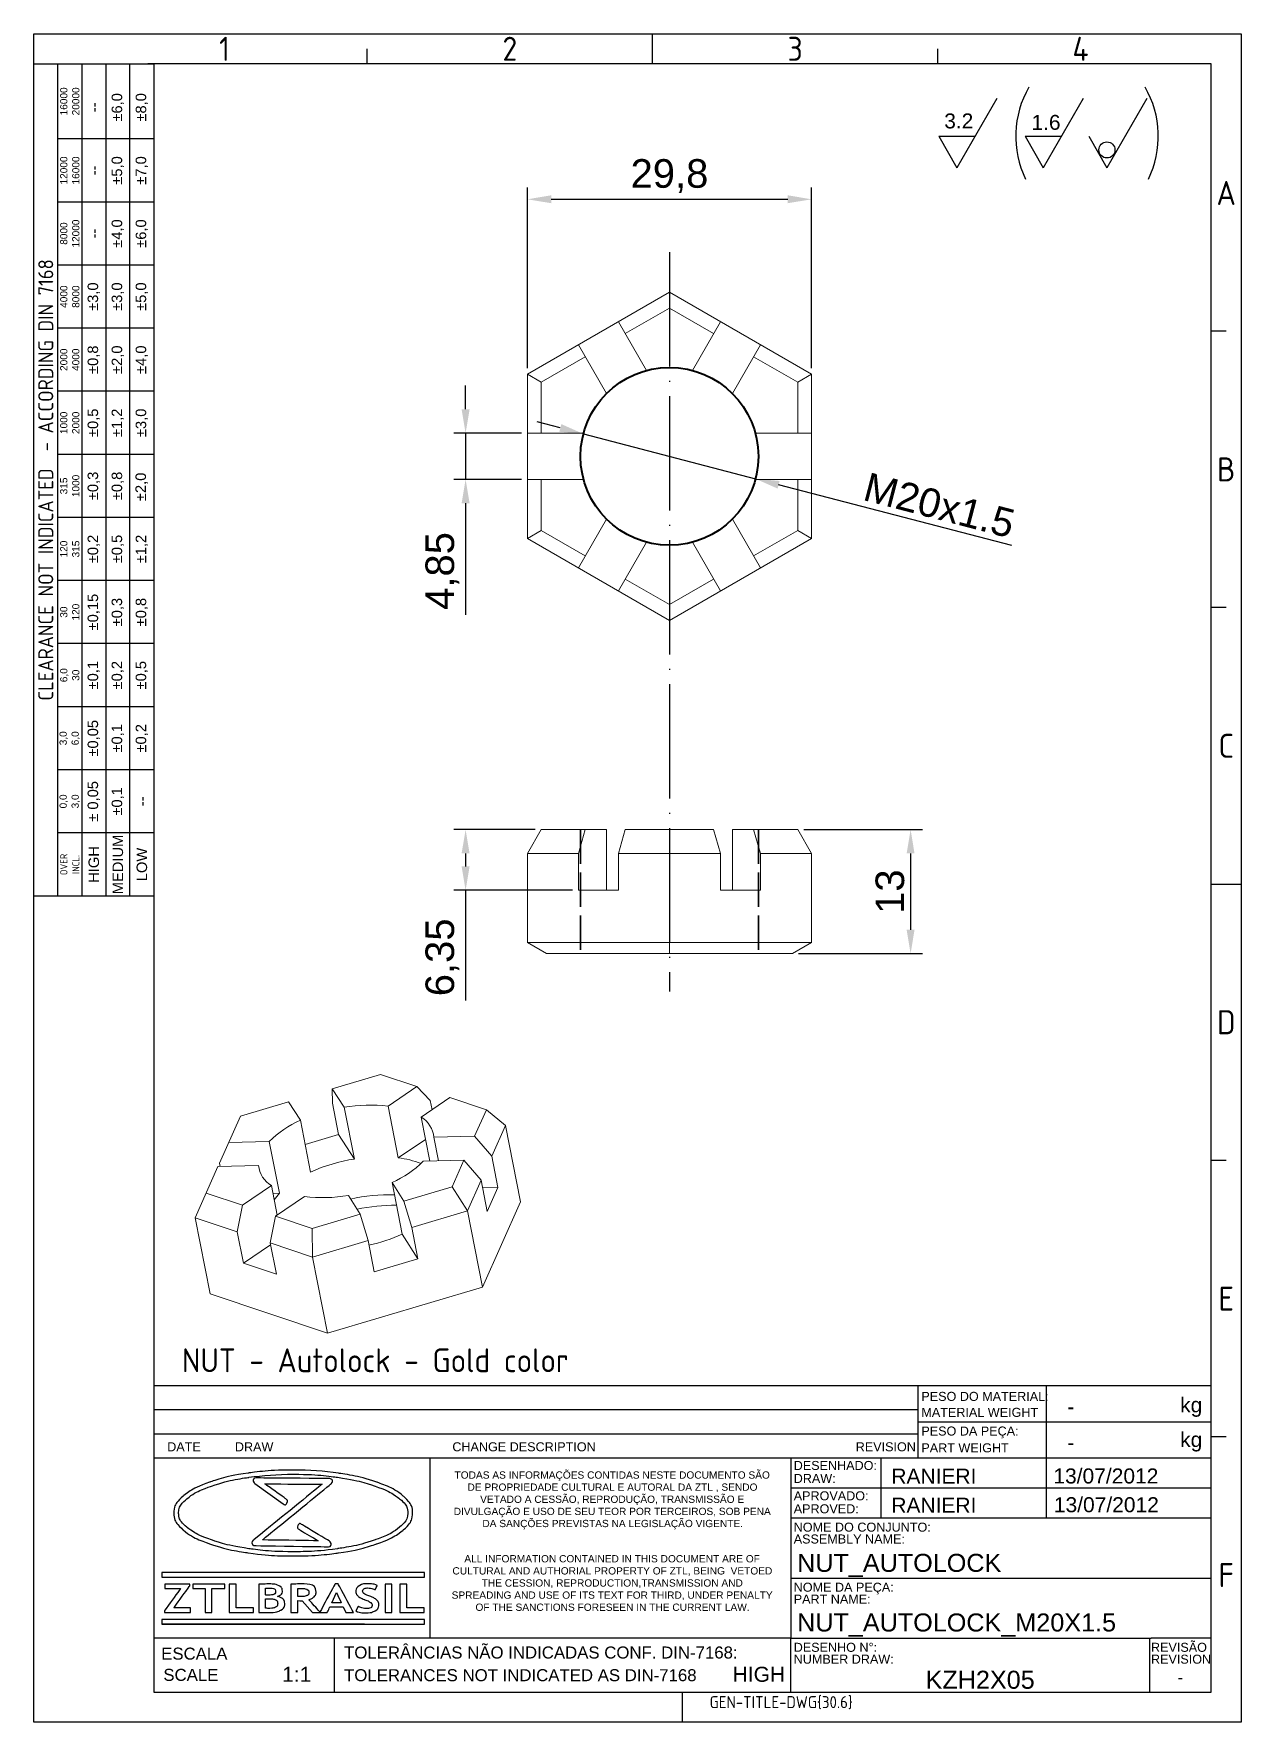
# Model space of a CAD drawing. Header units: millimetres. Extents: x 4860 to 4986, y 1327 to 1504.
import ezdxf
from ezdxf.enums import TextEntityAlignment as Align

# ---------------------------------------------------------------- set-up
doc = ezdxf.new("R2010")
doc.units = ezdxf.units.MM
doc.linetypes.add('ACAD_ISO02W100', pattern=[15, 12, -3])
doc.linetypes.add('ACAD_ISO04W100', pattern=[30, 24, -3, 0, -3])
for name, color, linetype, lineweight in [('AM_0', 7, 'Continuous', 40), ('AM_4', 1, 'ACAD_ISO04W100', 25), ('AM_5', 3, 'Continuous', 25), ('AM_8', 40, 'ACAD_ISO02W100', 35)]:
    doc.layers.add(name, color=color, linetype=linetype, lineweight=lineweight)
doc.layers.add('Camada 1', color=7, linetype='Continuous')
doc.styles.add('ACISOTS', font='isocp.shx', dxfattribs={"height": 1})
doc.styles.get("Standard").update_dxf_attribs({"font": 'arial.ttf'})
doc.dimstyles.new('ISO-25', dxfattribs={"dimtxt": 3, "dimasz": 2.5, "dimexe": 1.25, "dimexo": 0.625, "dimtad": 1, "dimtxsty": 'Standard', "dimcen": 2.5, "dimadec": 0, "dimazin": 0, "dimtfac": 1, "dimtmove": 0, "dimatfit": 3, "dimfxl": 1, "dimarcsym": 0})

msp = doc.modelspace()

# ---------------------------------------------------------------- texts
at = {"color": 135, "lineweight": 25, "style": 'ACISOTS'}
for s, p in [('1', (4879.584, 1502.891)), ('2', (4909.509, 1502.891)), ('3', (4939.434, 1502.891)), ('4', (4969.359, 1502.891)), ('A', (4984.637, 1487.771)), ('B', (4984.637, 1458.791)), ('C', (4984.637, 1429.811)), ('D', (4984.637, 1400.831)), ('E', (4984.637, 1371.851)), ('F', (4984.637, 1342.871))]:
    msp.add_text(s, height=2.52, dxfattribs=at).set_placement(p, align=Align.MIDDLE)
for s, height, p in [('PESO DO MATERIAL:', 0.945, (4952.665, 1361.127)), ('kg', 1.575, (4979.806, 1359.919)), ('MATERIAL WEIGHT', 0.945, (4952.665, 1359.453)), ('PESO DA PEÇA:', 0.945, (4952.665, 1357.495)), ('kg', 1.575, (4979.806, 1356.285)), ('DATE', 0.945, (4873.577, 1355.842)), ('DRAW', 0.945, (4880.677, 1355.842)), ('CHANGE DESCRIPTION', 0.945, (4903.478, 1355.842)), ('REVISION', 0.945, (4945.782, 1355.842)), ('PART WEIGHT', 0.945, (4952.665, 1355.732)), ('DESENHADO:', 0.945, (4939.279, 1353.884)), ('DRAW:', 0.945, (4939.279, 1352.524)), ('APROVADO:', 0.945, (4939.279, 1350.701)), ('APROVED:', 0.945, (4939.279, 1349.342)), ('NOME DO CONJUNTO:', 0.945, (4939.279, 1347.419)), ('ASSEMBLY NAME:', 0.945, (4939.279, 1346.175)), ('NOME DA PEÇA:', 0.945, (4939.279, 1341.119)), ('PART NAME:', 0.945, (4939.279, 1339.875)), ('ESCALA', 1.26, (4872.945, 1333.999)), ('TOLERÂNCIAS NÃO INDICADAS CONF. DIN-7168:', 1.26, (4892.125, 1334.116)), ('DESENHO N%%d:', 0.945, (4939.279, 1334.819)), ('REVISÃO', 0.945, (4976.747, 1334.819)), ('SCALE', 1.26, (4873.173, 1331.773)), ('NUMBER DRAW:', 0.945, (4939.279, 1333.575)), ('REVISION', 0.945, (4976.747, 1333.575)), ('TOLERANCES NOT INDICATED AS DIN-7168', 1.26, (4892.125, 1331.738))]:
    msp.add_text(s, height=height).set_placement(p)
at = {"color": 135, "lineweight": 25, "attachment_point": 5, "rotation": 90}
for s, insert, char_height, width in [('16000\\P20000', (4863.362, 1497.378), 0.756, 7.875), ('±6,0', (4868.402, 1496.748), 1.1025, 6.615), ('±8,0', (4870.922, 1496.748), 1.1025, 6.615), ('--', (4865.882, 1496.748), 1.1025, 6.615), ('12000\\P16000', (4863.362, 1490.133), 0.756, 6.615), ('±5,0', (4868.402, 1490.133), 1.1025, 6.615), ('±7,0', (4870.922, 1490.133), 1.1025, 6.615), ('--', (4865.882, 1490.133), 1.1025, 6.615), ('8000\\P12000', (4863.362, 1483.518), 0.756, 6.615), ('--', (4865.882, 1483.518), 1.1025, 6.615), ('±4,0', (4868.402, 1483.518), 1.1025, 6.615), ('±6,0', (4870.922, 1483.518), 1.1025, 6.615), ('{\\Fisocp.shx|c0;CLEARANCE NOT INDICATED  - ACCORDING DIN 7168}', (4860.842, 1457.688), 1.575, 87.255), ('±3,0', (4865.882, 1476.903), 1.1025, 6.615), ('±3,0', (4868.402, 1476.903), 1.1025, 6.615), ('±5,0', (4870.922, 1476.903), 1.1025, 6.615), ('4000\\P8000', (4863.362, 1476.903), 0.756, 6.615), ('2000\\P4000', (4863.362, 1470.288), 0.756, 6.615), ('±0,8', (4865.882, 1470.288), 1.1025, 6.615), ('±2,0', (4868.402, 1470.288), 1.1025, 6.615), ('±4,0', (4870.922, 1470.288), 1.1025, 6.615), ('1000\\P2000', (4863.362, 1463.673), 0.756, 6.615), ('±0,5', (4865.882, 1463.673), 1.1025, 6.615), ('±1,2', (4868.402, 1463.673), 1.1025, 6.615), ('±3,0', (4870.922, 1463.673), 1.1025, 6.615), ('315\\P1000', (4863.362, 1457.058), 0.756, 6.615), ('±0,3', (4865.882, 1457.058), 1.1025, 6.615), ('±0,8', (4868.402, 1457.058), 1.1025, 6.615), ('±2,0', (4870.901, 1456.959), 1.1025, 6.615), ('±0,2', (4865.882, 1450.443), 1.1025, 6.615), ('±0,5', (4868.402, 1450.443), 1.1025, 6.615), ('±1,2', (4870.922, 1450.443), 1.1025, 6.615), ('120\\P315', (4863.362, 1450.443), 0.756, 6.615), ('30\\P120', (4863.362, 1443.828), 0.756, 6.615), ('±0,15', (4865.882, 1443.828), 1.1025, 6.615), ('±0,3', (4868.402, 1443.828), 1.1025, 6.615), ('±0,8', (4870.922, 1443.828), 1.1025, 6.615), ('6,0\\P30', (4863.362, 1437.213), 0.756, 6.615), ('±0,1', (4865.882, 1437.213), 1.1025, 6.615), ('±0,2', (4868.402, 1437.213), 1.1025, 6.615), ('±0,5', (4870.922, 1437.213), 1.1025, 6.615), ('±0,05', (4865.882, 1430.598), 1.1025, 6.615), ('3,0\\P6,0', (4863.362, 1430.598), 0.756, 6.615), ('±0,1', (4868.402, 1430.598), 1.1025, 6.615), ('±0,2', (4870.922, 1430.598), 1.1025, 6.615), ('± 0,05', (4865.882, 1423.983), 1.1025, 6.615), ('\\pt4.79529;±0,1', (4868.402, 1423.983), 1.1025, 6.615), ('0,0\\P3,0', (4863.362, 1423.983), 0.756, 6.615), ('--', (4870.922, 1423.983), 1.1025, 6.615), ('MEDIUM', (4868.402, 1417.368), 1.1025, 6.615), ('{\\Fisocp.shx|c0;OVER\\PINCL.}', (4863.362, 1417.368), 0.756, 6.615), ('HIGH', (4865.882, 1417.368), 1.1025, 6.615), ('LOW', (4870.922, 1417.368), 1.1025, 6.615)]:
    msp.add_mtext(s, dxfattribs=dict(at, insert=insert, char_height=char_height, width=width))
at = {"linetype": 'Continuous', "char_height": 0.7623, "attachment_point": 1}
for s, insert in [('\\pi0.36201;TODAS AS INFORMAÇÕES CONTIDAS NESTE DOCUMENTO SÃO \\P\\pi1.7205;DE PROPRIEDADE CULTURAL E AUTORAL DA ZTL , SENDO \\P\\pi3.0475;VETADO A CESSÃO, REPRODUÇÃO, TRANSMISSÃO E \\P\\pi0.27543;DIVULGAÇÃO E USO DE SEU TEOR POR TERCEIROS, SOB PENA \\P\\pi3.2802;DA SANÇÕES PREVISTAS NA LEGISLAÇÃO VIGENTE.', (4903.347, 1353.737)), ('\\pi1.3861;ALL INFORMATION CONTAINED IN THIS DOCUMENT ARE OF \\P\\pi0.14284;CULTURAL AND AUTHORIAL PROPERTY OF ZTL, BEING  VETOED \\P\\pi3.2066;THE CESSION, REPRODUCTION,TRANSMISSION AND \\P\\pi0.05756;SPREADING AND USE OF ITS TEXT FOR THIRD, UNDER PENALTY \\P\\pi2.5577;OF THE SANCTIONS FORESEEN IN THE CURRENT LAW.', (4903.347, 1344.959))]:
    msp.add_mtext_dynamic_manual_height_columns(s, width=33.72652, gutter_width=12.5, heights=[0], dxfattribs=dict(at, insert=insert))
for p in [(4967.98, 1360.528), (4967.98, 1356.78)]:
    msp.add_attdef('-', text='', height=1.575).set_placement(p, align=Align.MIDDLE_LEFT)
for tag, p, height in [('RANIERI', (4949.516, 1352.45), 1.575), ('13/07/2012', (4966.511, 1352.468), 1.575), ('RANIERI', (4949.515, 1349.402), 1.575), ('13/07/2012', (4966.562, 1349.454), 1.575), ('NUT_AUTOLOCK', (4939.635, 1343.201), 1.89), ('NUT_AUTOLOCK_M20X1.5', (4939.635, 1336.949), 1.89), ('KZH2X05', (4953.108, 1330.945), 1.89)]:
    msp.add_attdef(tag, p, '', height=height)
for tag, height, p in [('1:1', 1.575, (4887.161, 1332.462)), ('HIGH', 1.575, (4935.628, 1332.462)), ('-', 1.232, (4979.823, 1332.154))]:
    msp.add_attdef(tag, text='', height=height).set_placement(p, align=Align.MIDDLE_CENTER)
at = {"color": 135, "style": 'ACISOTS'}
msp.add_attdef('GEN-TITLE-DWG{30.6}', (4930.459, 1328.914), '', height=1.26, dxfattribs=at)
at = {"layer": 'AM_4', "insert": (4875.127, 1366.632), "char_height": 2.5, "attachment_point": 1}
msp.add_mtext_dynamic_manual_height_columns('{\\Fisocp|c0;\\C7;NUT - Autolock - Gold color}', width=54.35161, gutter_width=12.5, heights=[0], dxfattribs=at)
at = {"layer": 'AM_5', "char_height": 1.5665, "attachment_point": 1}
for s, insert in [('3.2', (4955.069, 1496.11)), ('1.6', (4964.219, 1495.959))]:
    msp.add_mtext_dynamic_manual_height_columns(s, width=18.23779, gutter_width=12.5, heights=[0], dxfattribs=dict(at, insert=insert))

# ---------------------------------------------------------------- blocks, each defined once
blk = doc.blocks.new('*D42')
at = {"layer": 'AM_5', "color": 0, "lineweight": -2, "transparency": 16777216}
for p, q in [((4911.35, 1469.39), (4911.35, 1488.36)), ((4913.85, 1487.11), (4938.65, 1487.11)), ((4941.15, 1469.39), (4941.15, 1488.36))]:
    blk.add_line(p, q, dxfattribs=at)
at = {"layer": 'AM_5', "color": 0, "transparency": 16777216}
for points in [[(4913.85, 1487.53), (4913.85, 1486.7), (4911.35, 1487.11)], [(4938.65, 1487.53), (4938.65, 1486.7), (4941.15, 1487.11)]]:
    blk.add_solid(points, dxfattribs=at)
at = {"layer": 'Defpoints', "color": 0, "transparency": 16777216}
for p in [(4941.15, 1487.11), (4911.35, 1468.76), (4941.15, 1468.76)]:
    blk.add_point(p, dxfattribs=at)
at = {"layer": 'AM_5', "color": 0, "transparency": 16777216, "insert": (4926.25, 1489.54), "char_height": 3, "attachment_point": 5}
blk.add_mtext('29,8', dxfattribs=at)
blk = doc.blocks.new('*D43')
at = {"layer": 'AM_5', "color": 0, "lineweight": -2, "transparency": 16777216}
for p, q in [((4940.33, 1421.02), (4952.79, 1421.02)), ((4951.54, 1418.52), (4951.54, 1410.52)), ((4939.77, 1408.02), (4952.79, 1408.02))]:
    blk.add_line(p, q, dxfattribs=at)
at = {"layer": 'AM_5', "color": 0, "transparency": 16777216}
for points in [[(4951.12, 1418.52), (4951.95, 1418.52), (4951.54, 1421.02)], [(4951.12, 1410.52), (4951.95, 1410.52), (4951.54, 1408.02)]]:
    blk.add_solid(points, dxfattribs=at)
at = {"layer": 'Defpoints', "color": 0, "transparency": 16777216}
for p in [(4939.7, 1421.02), (4939.15, 1408.02), (4951.54, 1408.02)]:
    blk.add_point(p, dxfattribs=at)
at = {"layer": 'AM_5', "color": 0, "transparency": 16777216, "insert": (4949.38, 1414.52), "char_height": 3, "attachment_point": 5, "rotation": 90}
blk.add_mtext('13', dxfattribs=at)
blk = doc.blocks.new('*D44')
at = {"layer": 'AM_5', "color": 0, "lineweight": -2, "transparency": 16777216}
for p, q in [((4912.17, 1421.02), (4903.62, 1421.02)), ((4904.87, 1418.52), (4904.87, 1417.17)), ((4916.07, 1414.67), (4903.62, 1414.67)), ((4904.87, 1414.67), (4904.87, 1403.09))]:
    blk.add_line(p, q, dxfattribs=at)
at = {"layer": 'AM_5', "color": 0, "transparency": 16777216}
for points in [[(4904.45, 1418.52), (4905.29, 1418.52), (4904.87, 1421.02)], [(4904.45, 1417.17), (4905.29, 1417.17), (4904.87, 1414.67)]]:
    blk.add_solid(points, dxfattribs=at)
at = {"layer": 'Defpoints', "color": 0, "transparency": 16777216}
for p in [(4912.79, 1421.02), (4904.87, 1414.67), (4916.7, 1414.67)]:
    blk.add_point(p, dxfattribs=at)
at = {"layer": 'AM_5', "color": 0, "transparency": 16777216, "insert": (4902.44, 1407.63), "char_height": 3, "attachment_point": 5, "rotation": 90}
blk.add_mtext('6,35', dxfattribs=at)
blk = doc.blocks.new('*D46')
at = {"layer": 'AM_5', "color": 0, "lineweight": -2, "transparency": 16777216}
for p, q in [((4914.8, 1463.14), (4912.38, 1463.77)), ((4917.22, 1462.51), (4935.27, 1457.81)), ((4962.15, 1450.81), (4937.69, 1457.18))]:
    blk.add_line(p, q, dxfattribs=at)
at = {"layer": 'AM_5', "color": 0, "transparency": 16777216}
for points in [[(4914.91, 1463.54), (4914.7, 1462.74), (4917.22, 1462.51)], [(4937.8, 1457.58), (4937.59, 1456.78), (4935.27, 1457.81)]]:
    blk.add_solid(points, dxfattribs=at)
at = {"layer": 'Defpoints', "color": 0, "transparency": 16777216}
for p in [(4917.22, 1462.51), (4935.27, 1457.81)]:
    blk.add_point(p, dxfattribs=at)
at = {"layer": 'AM_5', "color": 0, "transparency": 16777216, "insert": (4954.55, 1455.02), "char_height": 3, "attachment_point": 5, "rotation": 345.4043}
blk.add_mtext('M20x1.5', dxfattribs=at)
blk = doc.blocks.new('*D47')
at = {"layer": 'AM_5', "color": 0, "lineweight": -2, "transparency": 16777216}
for p, q in [((4904.87, 1465.09), (4904.87, 1467.59)), ((4910.72, 1462.59), (4903.62, 1462.59)), ((4904.87, 1462.59), (4904.87, 1457.74)), ((4910.72, 1457.74), (4903.62, 1457.74)), ((4904.87, 1455.24), (4904.87, 1443.55))]:
    blk.add_line(p, q, dxfattribs=at)
at = {"layer": 'AM_5', "color": 0, "transparency": 16777216}
for points in [[(4904.45, 1465.09), (4905.29, 1465.09), (4904.87, 1462.59)], [(4904.45, 1455.24), (4905.29, 1455.24), (4904.87, 1457.74)]]:
    blk.add_solid(points, dxfattribs=at)
at = {"layer": 'Defpoints', "color": 0, "transparency": 16777216}
for p in [(4911.35, 1462.59), (4904.87, 1457.74), (4911.35, 1457.74)]:
    blk.add_point(p, dxfattribs=at)
at = {"layer": 'AM_5', "color": 0, "transparency": 16777216, "insert": (4902.44, 1448.14), "char_height": 3, "attachment_point": 5, "rotation": 90}
blk.add_mtext('4,85', dxfattribs=at)

# ---------------------------------------------------------------- dimensions: what is measured, and where the dimension line sits
at = {"layer": 'AM_5'}
dim = msp.add_linear_dim(base=(4941.148, 1487.112), p1=(4911.348, 1468.764), p2=(4941.148, 1468.764), dimstyle='ISO-25', dxfattribs=at)
dim.commit()
dim.dimension.update_dxf_attribs({"geometry": '*D42', "text_midpoint": (4926.248, 1489.54)})
for base, p1, p2, picture, middle in [((4904.87, 1457.736), (4911.348, 1462.586), (4911.348, 1457.736), '*D47', (4902.442, 1448.143)), ((4904.87, 1414.671), (4912.791, 1421.021), (4916.697, 1414.671), '*D44', (4902.442, 1407.63)), ((4951.538, 1408.021), (4939.704, 1421.021), (4939.148, 1408.021), '*D43', (4949.38, 1414.521))]:
    dim = msp.add_linear_dim(base=base, p1=p1, p2=p2, angle=90, dimstyle='ISO-25', dxfattribs=at)
    dim.commit()
    dim.dimension.update_dxf_attribs({"geometry": picture, "text_midpoint": middle})
dim = msp.add_diameter_dim_2p(p1=(4917.223, 1462.511), p2=(4935.272, 1457.812), text='M20x1.5', dimstyle='ISO-25', dxfattribs=at)
dim.commit()
dim.dimension.update_dxf_attribs({"geometry": '*D46', "text_midpoint": (4954.002, 1452.934), "dimtype": 163})

# ---------------------------------------------------------------- linework, layer by layer
at = {"color": 135, "lineweight": 25}
for p, q in [((4859.582, 1327.436), (4859.582, 1504.466)), ((4859.582, 1504.466), (4986.212, 1504.466)), ((4924.472, 1501.316), (4924.472, 1504.466)), ((4986.212, 1504.466), (4986.212, 1327.436)), ((4862.102, 1414.061), (4862.102, 1501.316)), ((4864.622, 1501.316), (4864.622, 1414.061)), ((4867.142, 1501.316), (4867.142, 1414.061)), ((4869.662, 1414.061), (4869.662, 1501.316)), ((4894.547, 1501.316), (4894.547, 1502.891)), ((4954.397, 1501.316), (4954.397, 1502.891)), ((4872.182, 1493.441), (4862.102, 1493.441)), ((4872.182, 1486.826), (4862.102, 1486.826)), ((4872.182, 1480.211), (4862.102, 1480.211)), ((4872.182, 1473.596), (4862.102, 1473.596)), ((4984.637, 1473.281), (4983.062, 1473.281)), ((4872.182, 1466.981), (4862.102, 1466.981)), ((4872.182, 1460.366), (4862.102, 1460.366)), ((4872.182, 1453.751), (4862.102, 1453.751)), ((4872.182, 1447.136), (4862.102, 1447.136)), ((4984.637, 1444.301), (4983.062, 1444.301)), ((4872.182, 1440.521), (4862.102, 1440.521)), ((4872.182, 1433.906), (4862.102, 1433.906)), ((4872.182, 1427.291), (4862.102, 1427.291)), ((4872.182, 1420.676), (4862.102, 1420.676)), ((4983.062, 1415.321), (4986.212, 1415.321)), ((4984.637, 1386.341), (4983.062, 1386.341)), ((4984.637, 1357.361), (4983.062, 1357.361)), ((4927.622, 1327.436), (4927.622, 1330.586)), ((4986.212, 1327.436), (4859.582, 1327.436))]:
    msp.add_line(p, q, dxfattribs=at)
for p, q in [((4983.062, 1501.316), (4871.552, 1501.316)), ((4872.182, 1501.316), (4872.182, 1330.586)), ((4983.062, 1330.586), (4983.062, 1501.316)), ((4872.182, 1362.716), (4872.182, 1330.586)), ((4983.062, 1362.716), (4872.182, 1362.716)), ((4952.348, 1355.156), (4952.348, 1362.716)), ((4965.737, 1362.716), (4965.737, 1358.936)), ((4983.062, 1330.586), (4983.062, 1362.716)), ((4952.348, 1360.196), (4872.182, 1360.196)), ((4952.348, 1358.936), (4983.062, 1358.936)), ((4965.737, 1358.936), (4965.737, 1355.156)), ((4872.182, 1357.676), (4952.348, 1357.676)), ((4872.182, 1355.156), (4938.962, 1355.156)), ((4901.12, 1355.156), (4901.12, 1336.256)), ((4938.962, 1355.156), (4938.962, 1343.186)), ((4938.962, 1355.156), (4983.062, 1355.156)), ((4948.412, 1355.156), (4948.412, 1348.856)), ((4965.737, 1355.156), (4965.737, 1348.856)), ((4938.962, 1352.006), (4983.062, 1352.006)), ((4938.962, 1348.856), (4983.062, 1348.856)), ((4938.962, 1343.186), (4938.962, 1336.256)), ((4938.962, 1342.556), (4983.062, 1342.556)), ((4938.962, 1336.256), (4872.182, 1336.256)), ((4891.082, 1336.256), (4891.082, 1330.586)), ((4938.962, 1330.586), (4938.962, 1336.256)), ((4938.962, 1336.256), (4976.762, 1336.256)), ((4976.607, 1336.256), (4976.607, 1330.586)), ((4983.062, 1336.256), (4976.762, 1336.256)), ((4872.182, 1330.586), (4983.062, 1330.586)), ((4872.182, 1330.586), (4983.062, 1330.586))]:
    msp.add_line(p, q)
at = {"color": 7, "linetype": 'Continuous', "lineweight": 15}
for p, q in [((4895.944, 1395.362), (4890.891, 1393.86)), ((4899.761, 1394.087), (4895.944, 1395.362)), ((4892.134, 1391.911), (4890.891, 1393.86)), ((4890.891, 1393.86), (4890.908, 1392.357)), ((4899.761, 1394.087), (4896.737, 1392.029)), ((4901.162, 1392.619), (4899.761, 1394.087)), ((4886.306, 1392.497), (4881.253, 1390.995)), ((4886.306, 1392.497), (4887.548, 1390.548)), ((4891.555, 1389.069), (4890.908, 1392.357)), ((4892.134, 1391.911), (4893.201, 1386.488)), ((4897.805, 1386.606), (4896.737, 1392.029)), ((4900.202, 1390.872), (4903.226, 1392.93)), ((4901.352, 1391.654), (4901.162, 1392.619)), ((4907.044, 1391.655), (4903.226, 1392.93)), ((4905.81, 1388.878), (4907.044, 1391.655)), ((4909.04, 1389.988), (4907.044, 1391.655)), ((4879.055, 1386.047), (4881.253, 1390.995)), ((4888.616, 1385.125), (4887.548, 1390.548)), ((4900.202, 1390.872), (4901.109, 1386.266)), ((4909.04, 1389.988), (4907.613, 1386.778)), ((4909.04, 1389.988), (4910.611, 1382.007)), ((4884.285, 1388.327), (4880.018, 1388.218)), ((4884.285, 1388.327), (4885.352, 1382.904)), ((4891.555, 1389.069), (4888.045, 1388.026)), ((4893.201, 1386.488), (4891.555, 1389.069)), ((4900.659, 1388.549), (4897.805, 1386.606)), ((4905.81, 1388.878), (4901.543, 1388.768)), ((4902.031, 1386.289), (4901.543, 1388.768)), ((4907.613, 1386.778), (4905.81, 1388.878)), ((4900.422, 1386.248), (4904.689, 1386.357)), ((4903.455, 1383.58), (4904.689, 1386.357)), ((4904.689, 1386.357), (4906.493, 1384.258)), ((4908.26, 1383.49), (4907.613, 1386.778)), ((4876.508, 1380.317), (4878.898, 1385.697)), ((4878.898, 1385.697), (4883.165, 1385.807)), ((4879.123, 1385.703), (4879.055, 1386.047)), ((4883.289, 1385.176), (4883.165, 1385.807)), ((4877.663, 1382.92), (4881.481, 1381.645)), ((4884.505, 1383.703), (4881.481, 1381.645)), ((4884.505, 1383.703), (4885.116, 1380.603)), ((4885.352, 1382.904), (4884.666, 1382.886)), ((4892.574, 1382.664), (4893.817, 1380.715)), ((4898.402, 1382.078), (4897.159, 1384.027)), ((4898.227, 1378.604), (4897.159, 1384.027)), ((4898.402, 1382.078), (4903.455, 1383.58)), ((4905.065, 1381.047), (4903.455, 1383.58)), ((4906.493, 1384.258), (4905.065, 1381.047)), ((4907.14, 1380.97), (4906.493, 1384.258)), ((4908.26, 1383.49), (4906.652, 1383.449)), ((4907.14, 1380.97), (4908.26, 1383.49)), ((4881.481, 1381.645), (4880.921, 1378.843)), ((4884.946, 1380.488), (4887.97, 1382.546)), ((4899.225, 1379.311), (4898.402, 1382.078)), ((4905.065, 1381.047), (4899.225, 1379.311)), ((4905.065, 1381.047), (4906.636, 1373.066)), ((4906.636, 1373.066), (4910.611, 1382.007)), ((4880.921, 1378.843), (4876.508, 1380.317)), ((4876.508, 1380.317), (4878.078, 1372.336)), ((4884.386, 1377.686), (4884.946, 1380.488)), ((4884.946, 1380.488), (4888.764, 1379.213)), ((4888.764, 1379.213), (4893.817, 1380.715)), ((4888.799, 1376.212), (4888.764, 1379.213)), ((4893.817, 1380.715), (4894.64, 1377.948)), ((4899.872, 1376.023), (4899.225, 1379.311)), ((4881.568, 1375.555), (4880.921, 1378.843)), ((4884.423, 1377.498), (4881.568, 1375.555)), ((4888.799, 1376.212), (4884.386, 1377.686)), ((4885.033, 1374.398), (4884.386, 1377.686)), ((4894.64, 1377.948), (4888.799, 1376.212)), ((4895.287, 1374.66), (4894.64, 1377.948)), ((4899.872, 1376.023), (4898.227, 1378.604)), ((4881.568, 1375.555), (4885.033, 1374.398)), ((4888.799, 1376.212), (4890.37, 1368.231)), ((4895.287, 1374.66), (4899.872, 1376.023)), ((4878.078, 1372.336), (4890.37, 1368.231)), ((4890.37, 1368.231), (4906.636, 1373.066))]:
    msp.add_line(p, q, dxfattribs=at)
at = {"color": 135, "lineweight": 25}
msp.add_lwpolyline([(4872.182, 1501.316), (4872.182, 1414.061), (4859.582, 1414.061), (4859.582, 1501.316)], close=True, dxfattribs=at)
at = {"color": 7, "linetype": 'Continuous', "lineweight": 15}
for centre, radius, start, end in [((4894.852, 1375.701), 16.436, 83.412, 99.51853), ((4891.641, 1381.026), 10.364, 113.26295, 135.21752), ((4898.795, 1388.496), 2.762, 5.67158, 59.36158), ((4895.962, 1368.805), 17.897, 98.87624, 114.23651), ((4893.066, 1393.549), 10.364, 293.26295, 315.21752), ((4896.737, 1377.178), 9.488, 68.63603, 83.54152), ((4885.913, 1386.08), 2.762, 185.67158, 239.36158), ((4889.19, 1379.294), 5.268, 136.74879, 146.43375), ((4889.856, 1398.874), 16.436, 263.412, 279.51853), ((4896.798, 1364.892), 17.851, 88.02017, 102.90359), ((4897.489, 1361.414), 20.222, 89.6001, 101.42194), ((4891.034, 1394.492), 17.44, 282.26133, 294.35748)]:
    msp.add_arc(centre, radius, start, end, dxfattribs=at)
at = {"layer": 'AM_0', "color": 7, "linetype": 'Continuous', "lineweight": 15}
for p, q in [((4911.348, 1468.764), (4926.248, 1477.366)), ((4926.248, 1477.366), (4926.248, 1475.7)), ((4926.248, 1477.366), (4941.148, 1468.764)), ((4926.248, 1475.7), (4921.619, 1473.028)), ((4930.876, 1473.028), (4926.248, 1475.7)), ((4920.898, 1474.278), (4923.846, 1469.172)), ((4928.649, 1469.172), (4931.597, 1474.278)), ((4916.697, 1471.853), (4919.645, 1466.747)), ((4932.85, 1466.747), (4935.798, 1471.853)), ((4917.419, 1470.603), (4912.791, 1467.931)), ((4939.704, 1467.931), (4935.076, 1470.603)), ((4911.348, 1468.764), (4912.791, 1467.931)), ((4911.348, 1451.559), (4911.348, 1468.764)), ((4912.791, 1467.931), (4912.791, 1462.586)), ((4941.148, 1468.764), (4939.704, 1467.931)), ((4939.704, 1462.586), (4939.704, 1467.931)), ((4941.148, 1451.559), (4941.148, 1468.764)), ((4911.348, 1462.586), (4917.243, 1462.586)), ((4935.252, 1462.586), (4941.148, 1462.586)), ((4911.348, 1457.736), (4917.243, 1457.736)), ((4912.791, 1457.736), (4912.791, 1452.392)), ((4935.252, 1457.736), (4941.148, 1457.736)), ((4939.704, 1452.392), (4939.704, 1457.736)), ((4916.697, 1448.47), (4919.645, 1453.576)), ((4932.85, 1453.576), (4935.798, 1448.47)), ((4912.791, 1452.392), (4911.348, 1451.559)), ((4912.791, 1452.392), (4917.419, 1449.72)), ((4935.076, 1449.72), (4939.704, 1452.392)), ((4941.148, 1451.559), (4939.704, 1452.392)), ((4911.348, 1451.559), (4926.248, 1442.956)), ((4920.898, 1446.045), (4923.846, 1451.151)), ((4926.248, 1442.956), (4941.148, 1451.559)), ((4928.649, 1451.151), (4931.597, 1446.045)), ((4921.619, 1447.295), (4926.248, 1444.623)), ((4926.248, 1444.623), (4930.876, 1447.295)), ((4926.248, 1442.956), (4926.248, 1444.623)), ((4912.791, 1421.021), (4911.348, 1418.521)), ((4912.791, 1421.021), (4919.645, 1421.021)), ((4917.419, 1421.021), (4916.697, 1418.521)), ((4919.645, 1421.021), (4919.645, 1414.671)), ((4920.898, 1418.521), (4921.619, 1421.021)), ((4921.619, 1421.021), (4930.876, 1421.021)), ((4926.248, 1408.021), (4926.248, 1421.021)), ((4930.876, 1421.021), (4931.597, 1418.521)), ((4932.85, 1421.021), (4939.704, 1421.021)), ((4932.85, 1414.671), (4932.85, 1421.021)), ((4935.798, 1418.521), (4935.076, 1421.021)), ((4941.148, 1418.521), (4939.704, 1421.021)), ((4916.697, 1418.521), (4911.348, 1418.521)), ((4911.348, 1418.521), (4911.348, 1409.176)), ((4916.697, 1414.671), (4916.697, 1418.521)), ((4920.898, 1418.521), (4931.597, 1418.521)), ((4920.898, 1414.671), (4920.898, 1418.521)), ((4931.597, 1414.671), (4931.597, 1418.521)), ((4935.798, 1414.671), (4935.798, 1418.521)), ((4941.148, 1418.521), (4935.798, 1418.521)), ((4941.148, 1418.521), (4941.148, 1409.176)), ((4916.697, 1414.671), (4920.898, 1414.671)), ((4931.597, 1414.671), (4935.798, 1414.671)), ((4911.348, 1409.176), (4941.148, 1409.176)), ((4911.348, 1409.176), (4913.348, 1408.021)), ((4939.148, 1408.021), (4941.148, 1409.176)), ((4913.348, 1408.021), (4939.148, 1408.021))]:
    msp.add_line(p, q, dxfattribs=at)
at = {"layer": 'AM_0'}
msp.add_circle((4926.248, 1460.161), 9.325, dxfattribs=at)
at = {"layer": 'AM_4', "ltscale": 0.5}
msp.add_line((4926.248, 1481.584), (4926.248, 1404.048), dxfattribs=at)
at = {"layer": 'AM_5'}
for p, q in [((4960.572, 1497.673), (4956.385, 1490.42)), ((4969.639, 1497.673), (4965.452, 1490.42)), ((4976.307, 1497.673), (4972.12, 1490.42)), ((4954.481, 1493.717), (4958.288, 1493.717)), ((4954.481, 1493.717), (4956.385, 1490.42)), ((4963.549, 1493.717), (4967.356, 1493.717)), ((4963.549, 1493.717), (4965.452, 1490.42)), ((4970.217, 1493.717), (4972.12, 1490.42))]:
    msp.add_line(p, q, dxfattribs=at)
msp.add_circle((4972.127, 1492.288), 0.844, dxfattribs=at)
for centre, start, end in [((4972.808, 1493.71), 149.81687, 205.95777), ((4967.268, 1493.71), 334.04223, 30.18313)]:
    msp.add_arc(centre, 10.25, start, end, dxfattribs=at)
at = {"layer": 'AM_8', "ltscale": 0.3}
for p, q in [((4916.923, 1421.021), (4916.923, 1408.021)), ((4935.573, 1421.021), (4935.573, 1408.021))]:
    msp.add_line(p, q, dxfattribs=at)
at = {"layer": 'AM_8', "color": 0, "linetype": 'Continuous'}
msp.add_line((4873.016, 1337.73), (4894.25, 1337.73), dxfattribs=at)
at = {"layer": 'Camada 1'}
for points, knots in [([(4886.793, 1353.88), (4888.465, 1353.88), (4890.063, 1353.763), (4891.523, 1353.551), (4891.523, 1353.551), (4893.04, 1353.33), (4894.409, 1353.007), (4895.556, 1352.607), (4895.556, 1352.607), (4896.734, 1352.195), (4897.685, 1351.699), (4898.335, 1351.144), (4898.335, 1351.144), (4898.968, 1350.603), (4899.317, 1350.005), (4899.317, 1349.373), (4899.317, 1349.373), (4899.317, 1348.74), (4898.968, 1348.142), (4898.335, 1347.601), (4898.335, 1347.601), (4897.685, 1347.046), (4896.734, 1346.55), (4895.556, 1346.139), (4895.556, 1346.139), (4894.409, 1345.738), (4893.04, 1345.415), (4891.523, 1345.195), (4891.523, 1345.195), (4890.063, 1344.983), (4888.465, 1344.865), (4886.793, 1344.865), (4886.793, 1344.865), (4885.12, 1344.865), (4883.522, 1344.983), (4882.062, 1345.195), (4882.062, 1345.195), (4880.545, 1345.415), (4879.177, 1345.738), (4878.029, 1346.139), (4878.029, 1346.139), (4876.851, 1346.55), (4875.9, 1347.046), (4875.25, 1347.601), (4875.25, 1347.601), (4874.617, 1348.142), (4874.268, 1348.74), (4874.268, 1349.373), (4874.268, 1349.373), (4874.268, 1350.005), (4874.617, 1350.603), (4875.25, 1351.144), (4875.25, 1351.144), (4875.9, 1351.699), (4876.851, 1352.195), (4878.029, 1352.607), (4878.029, 1352.607), (4879.177, 1353.007), (4880.545, 1353.33), (4882.063, 1353.551), (4882.063, 1353.551), (4883.522, 1353.763), (4885.12, 1353.88), (4886.793, 1353.88)], [0, 0, 0, 0, 0.0588235, 0.0588235, 0.0588235, 0.0882353, 0.1176471, 0.1176471, 0.1176471, 0.1470588, 0.1764706, 0.1764706, 0.1764706, 0.2058824, 0.2352941, 0.2352941, 0.2352941, 0.2647059, 0.2941176, 0.2941176, 0.2941176, 0.3235294, 0.3529412, 0.3529412, 0.3529412, 0.3823529, 0.4117647, 0.4117647, 0.4117647, 0.4411765, 0.4705882, 0.4705882, 0.4705882, 0.5, 0.5294118, 0.5294118, 0.5294118, 0.5588235, 0.5882353, 0.5882353, 0.5882353, 0.6176471, 0.6470588, 0.6470588, 0.6470588, 0.6764706, 0.7058824, 0.7058824, 0.7058824, 0.7352941, 0.7647059, 0.7647059, 0.7647059, 0.7941176, 0.8235294, 0.8235294, 0.8235294, 0.8529412, 0.8823529, 0.8823529, 0.8823529, 0.9411765, 1, 1, 1, 1]), ([(4886.793, 1353.435), (4885.15, 1353.435), (4883.582, 1353.321), (4882.153, 1353.114), (4882.153, 1353.114), (4880.667, 1352.899), (4879.33, 1352.584), (4878.212, 1352.193), (4878.212, 1352.193), (4877.124, 1351.813), (4876.247, 1351.365), (4875.649, 1350.872), (4875.649, 1350.872), (4875.082, 1350.404), (4874.769, 1349.897), (4874.769, 1349.373), (4874.769, 1349.373), (4874.769, 1348.848), (4875.082, 1348.341), (4875.649, 1347.873), (4875.649, 1347.873), (4876.247, 1347.38), (4877.124, 1346.932), (4878.212, 1346.552), (4878.212, 1346.552), (4879.33, 1346.161), (4880.667, 1345.846), (4882.152, 1345.631), (4882.152, 1345.631), (4883.582, 1345.424), (4885.15, 1345.31), (4886.793, 1345.31), (4886.793, 1345.31), (4888.436, 1345.31), (4890.003, 1345.424), (4891.433, 1345.631), (4891.433, 1345.631), (4892.918, 1345.846), (4894.255, 1346.161), (4895.373, 1346.552), (4895.373, 1346.552), (4896.462, 1346.932), (4897.339, 1347.38), (4897.936, 1347.873), (4897.936, 1347.873), (4898.503, 1348.341), (4898.816, 1348.848), (4898.816, 1349.373), (4898.816, 1349.373), (4898.816, 1349.897), (4898.503, 1350.404), (4897.936, 1350.872), (4897.936, 1350.872), (4897.339, 1351.365), (4896.462, 1351.813), (4895.373, 1352.193), (4895.373, 1352.193), (4894.255, 1352.584), (4892.918, 1352.899), (4891.433, 1353.114), (4891.433, 1353.114), (4890.003, 1353.321), (4888.436, 1353.435), (4886.793, 1353.435)], [0, 0, 0, 0, 0.0588235, 0.0588235, 0.0588235, 0.0882353, 0.1176471, 0.1176471, 0.1176471, 0.1470588, 0.1764706, 0.1764706, 0.1764706, 0.2058824, 0.2352941, 0.2352941, 0.2352941, 0.2647059, 0.2941176, 0.2941176, 0.2941176, 0.3235294, 0.3529412, 0.3529412, 0.3529412, 0.3823529, 0.4117647, 0.4117647, 0.4117647, 0.4411765, 0.4705882, 0.4705882, 0.4705882, 0.5, 0.5294118, 0.5294118, 0.5294118, 0.5588235, 0.5882353, 0.5882353, 0.5882353, 0.6176471, 0.6470588, 0.6470588, 0.6470588, 0.6764706, 0.7058824, 0.7058824, 0.7058824, 0.7352941, 0.7647059, 0.7647059, 0.7647059, 0.7941176, 0.8235294, 0.8235294, 0.8235294, 0.8529412, 0.8823529, 0.8823529, 0.8823529, 0.9411765, 1, 1, 1, 1]), ([(4885.751, 1350.332), (4885.751, 1350.332), (4882.75, 1352.482), (4882.75, 1352.482), (4882.75, 1352.482), (4882.527, 1352.643), (4882.617, 1353.049), (4882.881, 1353.047), (4882.881, 1353.047), (4882.881, 1353.047), (4890.63, 1352.984), (4890.63, 1352.984), (4890.63, 1352.984), (4890.885, 1352.982), (4890.979, 1352.599), (4890.772, 1352.43), (4890.772, 1352.43), (4890.772, 1352.43), (4883.557, 1346.552), (4883.557, 1346.552), (4883.557, 1346.552), (4883.557, 1346.552), (4889.404, 1346.458), (4889.404, 1346.458), (4889.404, 1346.458), (4889.404, 1346.458), (4887.437, 1347.643), (4887.437, 1347.643), (4887.437, 1347.643), (4887.308, 1347.721), (4887.179, 1347.798), (4887.292, 1348.069), (4887.292, 1348.069), (4887.404, 1348.339), (4887.534, 1348.261), (4887.663, 1348.183), (4887.663, 1348.183), (4887.663, 1348.183), (4890.611, 1346.407), (4890.611, 1346.407), (4890.611, 1346.407), (4890.853, 1346.261), (4890.767, 1345.829), (4890.496, 1345.833), (4890.496, 1345.833), (4890.496, 1345.833), (4882.746, 1345.958), (4882.746, 1345.958), (4882.746, 1345.958), (4882.492, 1345.962), (4882.4, 1346.344), (4882.607, 1346.513), (4882.607, 1346.513), (4882.607, 1346.513), (4889.814, 1352.384), (4889.814, 1352.384), (4889.814, 1352.384), (4889.814, 1352.384), (4883.807, 1352.432), (4883.807, 1352.432), (4883.807, 1352.432), (4883.807, 1352.432), (4886.01, 1350.854), (4886.01, 1350.854), (4886.01, 1350.854), (4886.133, 1350.766), (4886.255, 1350.678), (4886.126, 1350.417), (4886.126, 1350.417), (4885.996, 1350.156), (4885.874, 1350.244), (4885.751, 1350.332)], [0, 0, 0, 0, 0.0526316, 0.0526316, 0.0526316, 0.0789474, 0.1052632, 0.1052632, 0.1052632, 0.1315789, 0.1578947, 0.1578947, 0.1578947, 0.1842105, 0.2105263, 0.2105263, 0.2105263, 0.2368421, 0.2631579, 0.2631579, 0.2631579, 0.2894737, 0.3157895, 0.3157895, 0.3157895, 0.3421053, 0.3684211, 0.3684211, 0.3684211, 0.3947368, 0.4210526, 0.4210526, 0.4210526, 0.4473684, 0.4736842, 0.4736842, 0.4736842, 0.5, 0.5263158, 0.5263158, 0.5263158, 0.5526316, 0.5789474, 0.5789474, 0.5789474, 0.6052632, 0.6315789, 0.6315789, 0.6315789, 0.6578947, 0.6842105, 0.6842105, 0.6842105, 0.7105263, 0.7368421, 0.7368421, 0.7368421, 0.7631579, 0.7894737, 0.7894737, 0.7894737, 0.8157895, 0.8421053, 0.8421053, 0.8421053, 0.8684211, 0.8947368, 0.8947368, 0.8947368, 0.9473684, 1, 1, 1, 1]), ([(4873.07, 1343.126), (4873.07, 1343.126), (4900.515, 1343.126), (4900.515, 1343.126), (4900.515, 1343.126), (4900.515, 1343.126), (4900.569, 1343.126), (4900.569, 1343.126), (4900.569, 1343.126), (4900.569, 1343.126), (4900.569, 1343.072), (4900.569, 1343.072), (4900.569, 1343.072), (4900.569, 1343.072), (4900.569, 1342.715), (4900.569, 1342.715), (4900.569, 1342.715), (4900.569, 1342.715), (4900.569, 1342.661), (4900.569, 1342.661), (4900.569, 1342.661), (4900.569, 1342.661), (4900.515, 1342.661), (4900.515, 1342.661), (4900.515, 1342.661), (4900.515, 1342.661), (4873.07, 1342.661), (4873.07, 1342.661), (4873.07, 1342.661), (4873.07, 1342.661), (4873.016, 1342.661), (4873.016, 1342.661), (4873.016, 1342.661), (4873.016, 1342.661), (4873.016, 1342.715), (4873.016, 1342.715), (4873.016, 1342.715), (4873.016, 1342.715), (4873.016, 1343.072), (4873.016, 1343.072), (4873.016, 1343.072), (4873.016, 1343.072), (4873.016, 1343.126), (4873.016, 1343.126), (4873.016, 1343.126), (4873.016, 1343.126), (4873.07, 1343.126), (4873.07, 1343.126)], [0, 0, 0, 0, 0.0769231, 0.0769231, 0.0769231, 0.1153846, 0.1538462, 0.1538462, 0.1538462, 0.1923077, 0.2307692, 0.2307692, 0.2307692, 0.2692308, 0.3076923, 0.3076923, 0.3076923, 0.3461538, 0.3846154, 0.3846154, 0.3846154, 0.4230769, 0.4615385, 0.4615385, 0.4615385, 0.5, 0.5384615, 0.5384615, 0.5384615, 0.5769231, 0.6153846, 0.6153846, 0.6153846, 0.6538462, 0.6923077, 0.6923077, 0.6923077, 0.7307692, 0.7692308, 0.7692308, 0.7692308, 0.8076923, 0.8461538, 0.8461538, 0.8461538, 0.9230769, 1, 1, 1, 1]), ([(4873.289, 1338.949), (4873.289, 1338.949), (4873.289, 1339.119), (4873.289, 1339.119), (4873.289, 1339.119), (4873.289, 1339.119), (4874.968, 1341.441), (4874.968, 1341.441), (4874.968, 1341.441), (4874.968, 1341.441), (4873.317, 1341.441), (4873.317, 1341.441), (4873.317, 1341.441), (4873.317, 1341.441), (4873.317, 1341.907), (4873.317, 1341.907), (4873.317, 1341.907), (4873.317, 1341.907), (4875.942, 1341.907), (4875.942, 1341.907), (4875.942, 1341.907), (4875.942, 1341.907), (4875.942, 1341.738), (4875.942, 1341.738), (4875.942, 1341.738), (4875.942, 1341.738), (4874.257, 1339.416), (4874.257, 1339.416), (4874.257, 1339.416), (4874.257, 1339.416), (4876.002, 1339.416), (4876.002, 1339.416), (4876.002, 1339.416), (4876.002, 1339.416), (4876.002, 1338.949), (4876.002, 1338.949), (4876.002, 1338.949), (4876.002, 1338.949), (4873.289, 1338.949), (4873.289, 1338.949)], [0, 0, 0, 0, 0.0909091, 0.0909091, 0.0909091, 0.1363636, 0.1818182, 0.1818182, 0.1818182, 0.2272727, 0.2727273, 0.2727273, 0.2727273, 0.3181818, 0.3636364, 0.3636364, 0.3636364, 0.4090909, 0.4545455, 0.4545455, 0.4545455, 0.5, 0.5454545, 0.5454545, 0.5454545, 0.5909091, 0.6363636, 0.6363636, 0.6363636, 0.6818182, 0.7272727, 0.7272727, 0.7272727, 0.7727273, 0.8181818, 0.8181818, 0.8181818, 0.9090909, 1, 1, 1, 1]), ([(4878.271, 1341.441), (4878.271, 1341.441), (4878.271, 1338.949), (4878.271, 1338.949), (4878.271, 1338.949), (4878.271, 1338.949), (4877.557, 1338.949), (4877.557, 1338.949), (4877.557, 1338.949), (4877.557, 1338.949), (4877.557, 1341.441), (4877.557, 1341.441), (4877.557, 1341.441), (4877.557, 1341.441), (4876.276, 1341.441), (4876.276, 1341.441), (4876.276, 1341.441), (4876.276, 1341.441), (4876.276, 1341.907), (4876.276, 1341.907), (4876.276, 1341.907), (4876.276, 1341.907), (4879.609, 1341.907), (4879.609, 1341.907), (4879.609, 1341.907), (4879.609, 1341.907), (4879.609, 1341.441), (4879.609, 1341.441), (4879.609, 1341.441), (4879.609, 1341.441), (4878.271, 1341.441), (4878.271, 1341.441)], [0, 0, 0, 0, 0.1111111, 0.1111111, 0.1111111, 0.1666667, 0.2222222, 0.2222222, 0.2222222, 0.2777778, 0.3333333, 0.3333333, 0.3333333, 0.3888889, 0.4444444, 0.4444444, 0.4444444, 0.5, 0.5555556, 0.5555556, 0.5555556, 0.6111111, 0.6666667, 0.6666667, 0.6666667, 0.7222222, 0.7777778, 0.7777778, 0.7777778, 0.8888889, 1, 1, 1, 1]), ([(4880.076, 1338.949), (4880.076, 1338.949), (4880.076, 1341.907), (4880.076, 1341.907), (4880.076, 1341.907), (4880.076, 1341.907), (4880.791, 1341.907), (4880.791, 1341.907), (4880.791, 1341.907), (4880.791, 1341.907), (4880.791, 1339.416), (4880.791, 1339.416), (4880.791, 1339.416), (4880.791, 1339.416), (4882.61, 1339.416), (4882.61, 1339.416), (4882.61, 1339.416), (4882.61, 1339.416), (4882.61, 1338.949), (4882.61, 1338.949), (4882.61, 1338.949), (4882.61, 1338.949), (4880.076, 1338.949), (4880.076, 1338.949)], [0, 0, 0, 0, 0.1428571, 0.1428571, 0.1428571, 0.2142857, 0.2857143, 0.2857143, 0.2857143, 0.3571429, 0.4285714, 0.4285714, 0.4285714, 0.5, 0.5714286, 0.5714286, 0.5714286, 0.6428571, 0.7142857, 0.7142857, 0.7142857, 0.8571429, 1, 1, 1, 1]), ([(4884.417, 1338.949), (4884.417, 1338.949), (4883.186, 1338.949), (4883.186, 1338.949), (4883.186, 1338.949), (4883.186, 1338.949), (4883.186, 1341.905), (4883.186, 1341.905), (4883.186, 1341.905), (4883.729, 1341.924), (4884.109, 1341.934), (4884.326, 1341.934), (4884.326, 1341.934), (4884.745, 1341.934), (4885.071, 1341.868), (4885.307, 1341.736), (4885.307, 1341.736), (4885.542, 1341.605), (4885.659, 1341.418), (4885.659, 1341.175), (4885.659, 1341.175), (4885.659, 1340.94), (4885.49, 1340.755), (4885.154, 1340.619), (4885.154, 1340.619), (4885.654, 1340.491), (4885.904, 1340.227), (4885.904, 1339.827), (4885.904, 1339.827), (4885.904, 1339.559), (4885.765, 1339.345), (4885.489, 1339.186), (4885.489, 1339.186), (4885.213, 1339.029), (4884.855, 1338.949), (4884.417, 1338.949)], [0, 0, 0, 0, 0.1, 0.1, 0.1, 0.15, 0.2, 0.2, 0.2, 0.25, 0.3, 0.3, 0.3, 0.35, 0.4, 0.4, 0.4, 0.45, 0.5, 0.5, 0.5, 0.55, 0.6, 0.6, 0.6, 0.65, 0.7, 0.7, 0.7, 0.75, 0.8, 0.8, 0.8, 0.9, 1, 1, 1, 1]), ([(4888.805, 1338.949), (4888.805, 1338.949), (4887.731, 1340.171), (4887.731, 1340.171), (4887.731, 1340.171), (4887.623, 1340.172), (4887.472, 1340.177), (4887.277, 1340.185), (4887.277, 1340.185), (4887.277, 1340.185), (4887.277, 1338.949), (4887.277, 1338.949), (4887.277, 1338.949), (4887.277, 1338.949), (4886.535, 1338.949), (4886.535, 1338.949), (4886.535, 1338.949), (4886.535, 1338.949), (4886.535, 1341.907), (4886.535, 1341.907), (4886.535, 1341.907), (4886.575, 1341.907), (4886.73, 1341.912), (4887, 1341.923), (4887, 1341.923), (4887.269, 1341.933), (4887.486, 1341.938), (4887.651, 1341.938), (4887.651, 1341.938), (4888.674, 1341.938), (4889.185, 1341.647), (4889.185, 1341.065), (4889.185, 1341.065), (4889.185, 1340.89), (4889.113, 1340.731), (4888.973, 1340.587), (4888.973, 1340.587), (4888.832, 1340.443), (4888.654, 1340.342), (4888.44, 1340.282), (4888.44, 1340.282), (4888.44, 1340.282), (4889.629, 1338.949), (4889.629, 1338.949), (4889.629, 1338.949), (4889.629, 1338.949), (4888.805, 1338.949), (4888.805, 1338.949)], [0, 0, 0, 0, 0.0769231, 0.0769231, 0.0769231, 0.1153846, 0.1538462, 0.1538462, 0.1538462, 0.1923077, 0.2307692, 0.2307692, 0.2307692, 0.2692308, 0.3076923, 0.3076923, 0.3076923, 0.3461538, 0.3846154, 0.3846154, 0.3846154, 0.4230769, 0.4615385, 0.4615385, 0.4615385, 0.5, 0.5384615, 0.5384615, 0.5384615, 0.5769231, 0.6153846, 0.6153846, 0.6153846, 0.6538462, 0.6923077, 0.6923077, 0.6923077, 0.7307692, 0.7692308, 0.7692308, 0.7692308, 0.8076923, 0.8461538, 0.8461538, 0.8461538, 0.9230769, 1, 1, 1, 1]), ([(4892.322, 1338.949), (4892.322, 1338.949), (4892.028, 1339.549), (4892.028, 1339.549), (4892.028, 1339.549), (4892.028, 1339.549), (4890.649, 1339.549), (4890.649, 1339.549), (4890.649, 1339.549), (4890.649, 1339.549), (4890.368, 1338.949), (4890.368, 1338.949), (4890.368, 1338.949), (4890.368, 1338.949), (4889.575, 1338.949), (4889.575, 1338.949), (4889.575, 1338.949), (4889.575, 1338.949), (4891.18, 1341.948), (4891.18, 1341.948), (4891.18, 1341.948), (4891.18, 1341.948), (4891.493, 1341.948), (4891.493, 1341.948), (4891.493, 1341.948), (4891.493, 1341.948), (4893.111, 1338.949), (4893.111, 1338.949), (4893.111, 1338.949), (4893.111, 1338.949), (4892.322, 1338.949), (4892.322, 1338.949)], [0, 0, 0, 0, 0.1111111, 0.1111111, 0.1111111, 0.1666667, 0.2222222, 0.2222222, 0.2222222, 0.2777778, 0.3333333, 0.3333333, 0.3333333, 0.3888889, 0.4444444, 0.4444444, 0.4444444, 0.5, 0.5555556, 0.5555556, 0.5555556, 0.6111111, 0.6666667, 0.6666667, 0.6666667, 0.7222222, 0.7777778, 0.7777778, 0.7777778, 0.8888889, 1, 1, 1, 1]), ([(4893.344, 1339.113), (4893.344, 1339.113), (4893.609, 1339.583), (4893.609, 1339.583), (4893.609, 1339.583), (4893.89, 1339.438), (4894.168, 1339.366), (4894.441, 1339.366), (4894.441, 1339.366), (4894.861, 1339.366), (4895.07, 1339.473), (4895.07, 1339.688), (4895.07, 1339.688), (4895.07, 1339.79), (4895.02, 1339.885), (4894.922, 1339.977), (4894.922, 1339.977), (4894.823, 1340.069), (4894.619, 1340.171), (4894.31, 1340.285), (4894.31, 1340.285), (4894.002, 1340.399), (4893.794, 1340.493), (4893.687, 1340.566), (4893.687, 1340.566), (4893.58, 1340.639), (4893.497, 1340.726), (4893.439, 1340.827), (4893.439, 1340.827), (4893.382, 1340.928), (4893.353, 1341.04), (4893.353, 1341.162), (4893.353, 1341.162), (4893.353, 1341.391), (4893.467, 1341.581), (4893.695, 1341.732), (4893.695, 1341.732), (4893.923, 1341.883), (4894.216, 1341.958), (4894.573, 1341.958), (4894.573, 1341.958), (4895.038, 1341.958), (4895.38, 1341.894), (4895.598, 1341.766), (4895.598, 1341.766), (4895.598, 1341.766), (4895.38, 1341.314), (4895.38, 1341.314), (4895.38, 1341.314), (4895.13, 1341.446), (4894.865, 1341.512), (4894.587, 1341.512), (4894.587, 1341.512), (4894.422, 1341.512), (4894.294, 1341.479), (4894.203, 1341.416), (4894.203, 1341.416), (4894.112, 1341.352), (4894.067, 1341.268), (4894.067, 1341.167), (4894.067, 1341.167), (4894.067, 1340.997), (4894.322, 1340.821), (4894.834, 1340.637), (4894.834, 1340.637), (4895.103, 1340.541), (4895.297, 1340.451), (4895.416, 1340.37), (4895.416, 1340.37), (4895.535, 1340.288), (4895.626, 1340.193), (4895.688, 1340.085), (4895.688, 1340.085), (4895.751, 1339.977), (4895.782, 1339.856), (4895.782, 1339.723), (4895.782, 1339.723), (4895.782, 1339.483), (4895.653, 1339.286), (4895.395, 1339.131), (4895.395, 1339.131), (4895.139, 1338.976), (4894.793, 1338.899), (4894.361, 1338.899), (4894.361, 1338.899), (4893.986, 1338.899), (4893.647, 1338.97), (4893.344, 1339.113)], [0, 0, 0, 0, 0.0434783, 0.0434783, 0.0434783, 0.0652174, 0.0869565, 0.0869565, 0.0869565, 0.1086957, 0.1304348, 0.1304348, 0.1304348, 0.1521739, 0.173913, 0.173913, 0.173913, 0.1956522, 0.2173913, 0.2173913, 0.2173913, 0.2391304, 0.2608696, 0.2608696, 0.2608696, 0.2826087, 0.3043478, 0.3043478, 0.3043478, 0.326087, 0.3478261, 0.3478261, 0.3478261, 0.3695652, 0.3913043, 0.3913043, 0.3913043, 0.4130435, 0.4347826, 0.4347826, 0.4347826, 0.4565217, 0.4782609, 0.4782609, 0.4782609, 0.5, 0.5217391, 0.5217391, 0.5217391, 0.5434783, 0.5652174, 0.5652174, 0.5652174, 0.5869565, 0.6086957, 0.6086957, 0.6086957, 0.6304348, 0.6521739, 0.6521739, 0.6521739, 0.673913, 0.6956522, 0.6956522, 0.6956522, 0.7173913, 0.7391304, 0.7391304, 0.7391304, 0.7608696, 0.7826087, 0.7826087, 0.7826087, 0.8043478, 0.826087, 0.826087, 0.826087, 0.8478261, 0.8695652, 0.8695652, 0.8695652, 0.8913043, 0.9130435, 0.9130435, 0.9130435, 0.9565217, 1, 1, 1, 1]), ([(4896.427, 1338.949), (4896.427, 1338.949), (4896.427, 1341.907), (4896.427, 1341.907), (4896.427, 1341.907), (4896.427, 1341.907), (4897.142, 1341.907), (4897.142, 1341.907), (4897.142, 1341.907), (4897.142, 1341.907), (4897.142, 1338.949), (4897.142, 1338.949), (4897.142, 1338.949), (4897.142, 1338.949), (4896.427, 1338.949), (4896.427, 1338.949)], [0, 0, 0, 0, 0.2, 0.2, 0.2, 0.3, 0.4, 0.4, 0.4, 0.5, 0.6, 0.6, 0.6, 0.8, 1, 1, 1, 1]), ([(4897.979, 1338.949), (4897.979, 1338.949), (4897.979, 1341.907), (4897.979, 1341.907), (4897.979, 1341.907), (4897.979, 1341.907), (4898.694, 1341.907), (4898.694, 1341.907), (4898.694, 1341.907), (4898.694, 1341.907), (4898.694, 1339.416), (4898.694, 1339.416), (4898.694, 1339.416), (4898.694, 1339.416), (4900.514, 1339.416), (4900.514, 1339.416), (4900.514, 1339.416), (4900.514, 1339.416), (4900.514, 1338.949), (4900.514, 1338.949), (4900.514, 1338.949), (4900.514, 1338.949), (4897.979, 1338.949), (4897.979, 1338.949)], [0, 0, 0, 0, 0.1428571, 0.1428571, 0.1428571, 0.2142857, 0.2857143, 0.2857143, 0.2857143, 0.3571429, 0.4285714, 0.4285714, 0.4285714, 0.5, 0.5714286, 0.5714286, 0.5714286, 0.6428571, 0.7142857, 0.7142857, 0.7142857, 0.8571429, 1, 1, 1, 1]), ([(4883.901, 1341.486), (4883.901, 1341.486), (4883.901, 1340.776), (4883.901, 1340.776), (4883.901, 1340.776), (4884.01, 1340.772), (4884.126, 1340.769), (4884.247, 1340.769), (4884.247, 1340.769), (4884.712, 1340.769), (4884.945, 1340.897), (4884.945, 1341.154), (4884.945, 1341.154), (4884.945, 1341.382), (4884.734, 1341.495), (4884.311, 1341.495), (4884.311, 1341.495), (4884.199, 1341.495), (4884.062, 1341.492), (4883.901, 1341.486)], [0, 0, 0, 0, 0.1666667, 0.1666667, 0.1666667, 0.25, 0.3333333, 0.3333333, 0.3333333, 0.4166667, 0.5, 0.5, 0.5, 0.5833333, 0.6666667, 0.6666667, 0.6666667, 0.8333333, 1, 1, 1, 1]), ([(4883.901, 1340.367), (4883.901, 1340.367), (4883.901, 1339.39), (4883.901, 1339.39), (4883.901, 1339.39), (4884.045, 1339.38), (4884.162, 1339.375), (4884.252, 1339.375), (4884.252, 1339.375), (4884.571, 1339.375), (4884.803, 1339.415), (4884.946, 1339.494), (4884.946, 1339.494), (4885.09, 1339.574), (4885.162, 1339.706), (4885.162, 1339.89), (4885.162, 1339.89), (4885.162, 1340.058), (4885.096, 1340.181), (4884.961, 1340.257), (4884.961, 1340.257), (4884.827, 1340.335), (4884.594, 1340.373), (4884.261, 1340.373), (4884.261, 1340.373), (4884.191, 1340.373), (4884.071, 1340.371), (4883.901, 1340.367)], [0, 0, 0, 0, 0.125, 0.125, 0.125, 0.1875, 0.25, 0.25, 0.25, 0.3125, 0.375, 0.375, 0.375, 0.4375, 0.5, 0.5, 0.5, 0.5625, 0.625, 0.625, 0.625, 0.6875, 0.75, 0.75, 0.75, 0.875, 1, 1, 1, 1]), ([(4887.277, 1341.451), (4887.277, 1341.451), (4887.277, 1340.63), (4887.277, 1340.63), (4887.277, 1340.63), (4887.409, 1340.621), (4887.511, 1340.617), (4887.58, 1340.617), (4887.58, 1340.617), (4887.878, 1340.617), (4888.097, 1340.648), (4888.235, 1340.71), (4888.235, 1340.71), (4888.373, 1340.772), (4888.443, 1340.892), (4888.443, 1341.071), (4888.443, 1341.071), (4888.443, 1341.217), (4888.369, 1341.319), (4888.22, 1341.376), (4888.22, 1341.376), (4888.071, 1341.434), (4887.838, 1341.463), (4887.519, 1341.463), (4887.519, 1341.463), (4887.442, 1341.463), (4887.361, 1341.459), (4887.277, 1341.451)], [0, 0, 0, 0, 0.125, 0.125, 0.125, 0.1875, 0.25, 0.25, 0.25, 0.3125, 0.375, 0.375, 0.375, 0.4375, 0.5, 0.5, 0.5, 0.5625, 0.625, 0.625, 0.625, 0.6875, 0.75, 0.75, 0.75, 0.875, 1, 1, 1, 1]), ([(4891.336, 1341.043), (4891.336, 1341.043), (4890.852, 1339.951), (4890.852, 1339.951), (4890.852, 1339.951), (4890.852, 1339.951), (4891.819, 1339.951), (4891.819, 1339.951), (4891.819, 1339.951), (4891.819, 1339.951), (4891.336, 1341.043), (4891.336, 1341.043)], [0, 0, 0, 0, 0.25, 0.25, 0.25, 0.375, 0.5, 0.5, 0.5, 0.75, 1, 1, 1, 1]), ([(4873.07, 1338.195), (4873.07, 1338.195), (4900.515, 1338.195), (4900.515, 1338.195), (4900.515, 1338.195), (4900.515, 1338.195), (4900.569, 1338.195), (4900.569, 1338.195), (4900.569, 1338.195), (4900.569, 1338.195), (4900.569, 1338.141), (4900.569, 1338.141), (4900.569, 1338.141), (4900.569, 1338.141), (4900.569, 1337.784), (4900.569, 1337.784), (4900.569, 1337.784), (4900.569, 1337.784), (4900.569, 1337.73), (4900.569, 1337.73), (4900.569, 1337.73), (4900.569, 1337.73), (4900.515, 1337.73), (4900.515, 1337.73), (4900.515, 1337.73), (4900.515, 1337.73), (4873.07, 1337.73), (4873.07, 1337.73), (4873.07, 1337.73), (4873.07, 1337.73), (4873.016, 1337.73), (4873.016, 1337.73), (4873.016, 1337.73), (4873.016, 1337.73), (4873.016, 1337.784), (4873.016, 1337.784), (4873.016, 1337.784), (4873.016, 1337.784), (4873.016, 1338.141), (4873.016, 1338.141), (4873.016, 1338.141), (4873.016, 1338.141), (4873.016, 1338.195), (4873.016, 1338.195), (4873.016, 1338.195), (4873.016, 1338.195), (4873.07, 1338.195), (4873.07, 1338.195)], [0, 0, 0, 0, 0.0769231, 0.0769231, 0.0769231, 0.1153846, 0.1538462, 0.1538462, 0.1538462, 0.1923077, 0.2307692, 0.2307692, 0.2307692, 0.2692308, 0.3076923, 0.3076923, 0.3076923, 0.3461538, 0.3846154, 0.3846154, 0.3846154, 0.4230769, 0.4615385, 0.4615385, 0.4615385, 0.5, 0.5384615, 0.5384615, 0.5384615, 0.5769231, 0.6153846, 0.6153846, 0.6153846, 0.6538462, 0.6923077, 0.6923077, 0.6923077, 0.7307692, 0.7692308, 0.7692308, 0.7692308, 0.8076923, 0.8461538, 0.8461538, 0.8461538, 0.9230769, 1, 1, 1, 1])]:
    msp.add_open_spline(points, degree=3, knots=knots, dxfattribs=at)

msp.set_redraw_order([(e.dxf.handle, doc.entitydb.next_handle()) for e in msp.query("TEXT MTEXT ATTDEF DIMENSION ARC_DIMENSION")])  # texts and dimensions are drawn at this point

doc.saveas('drawing.dxf')
